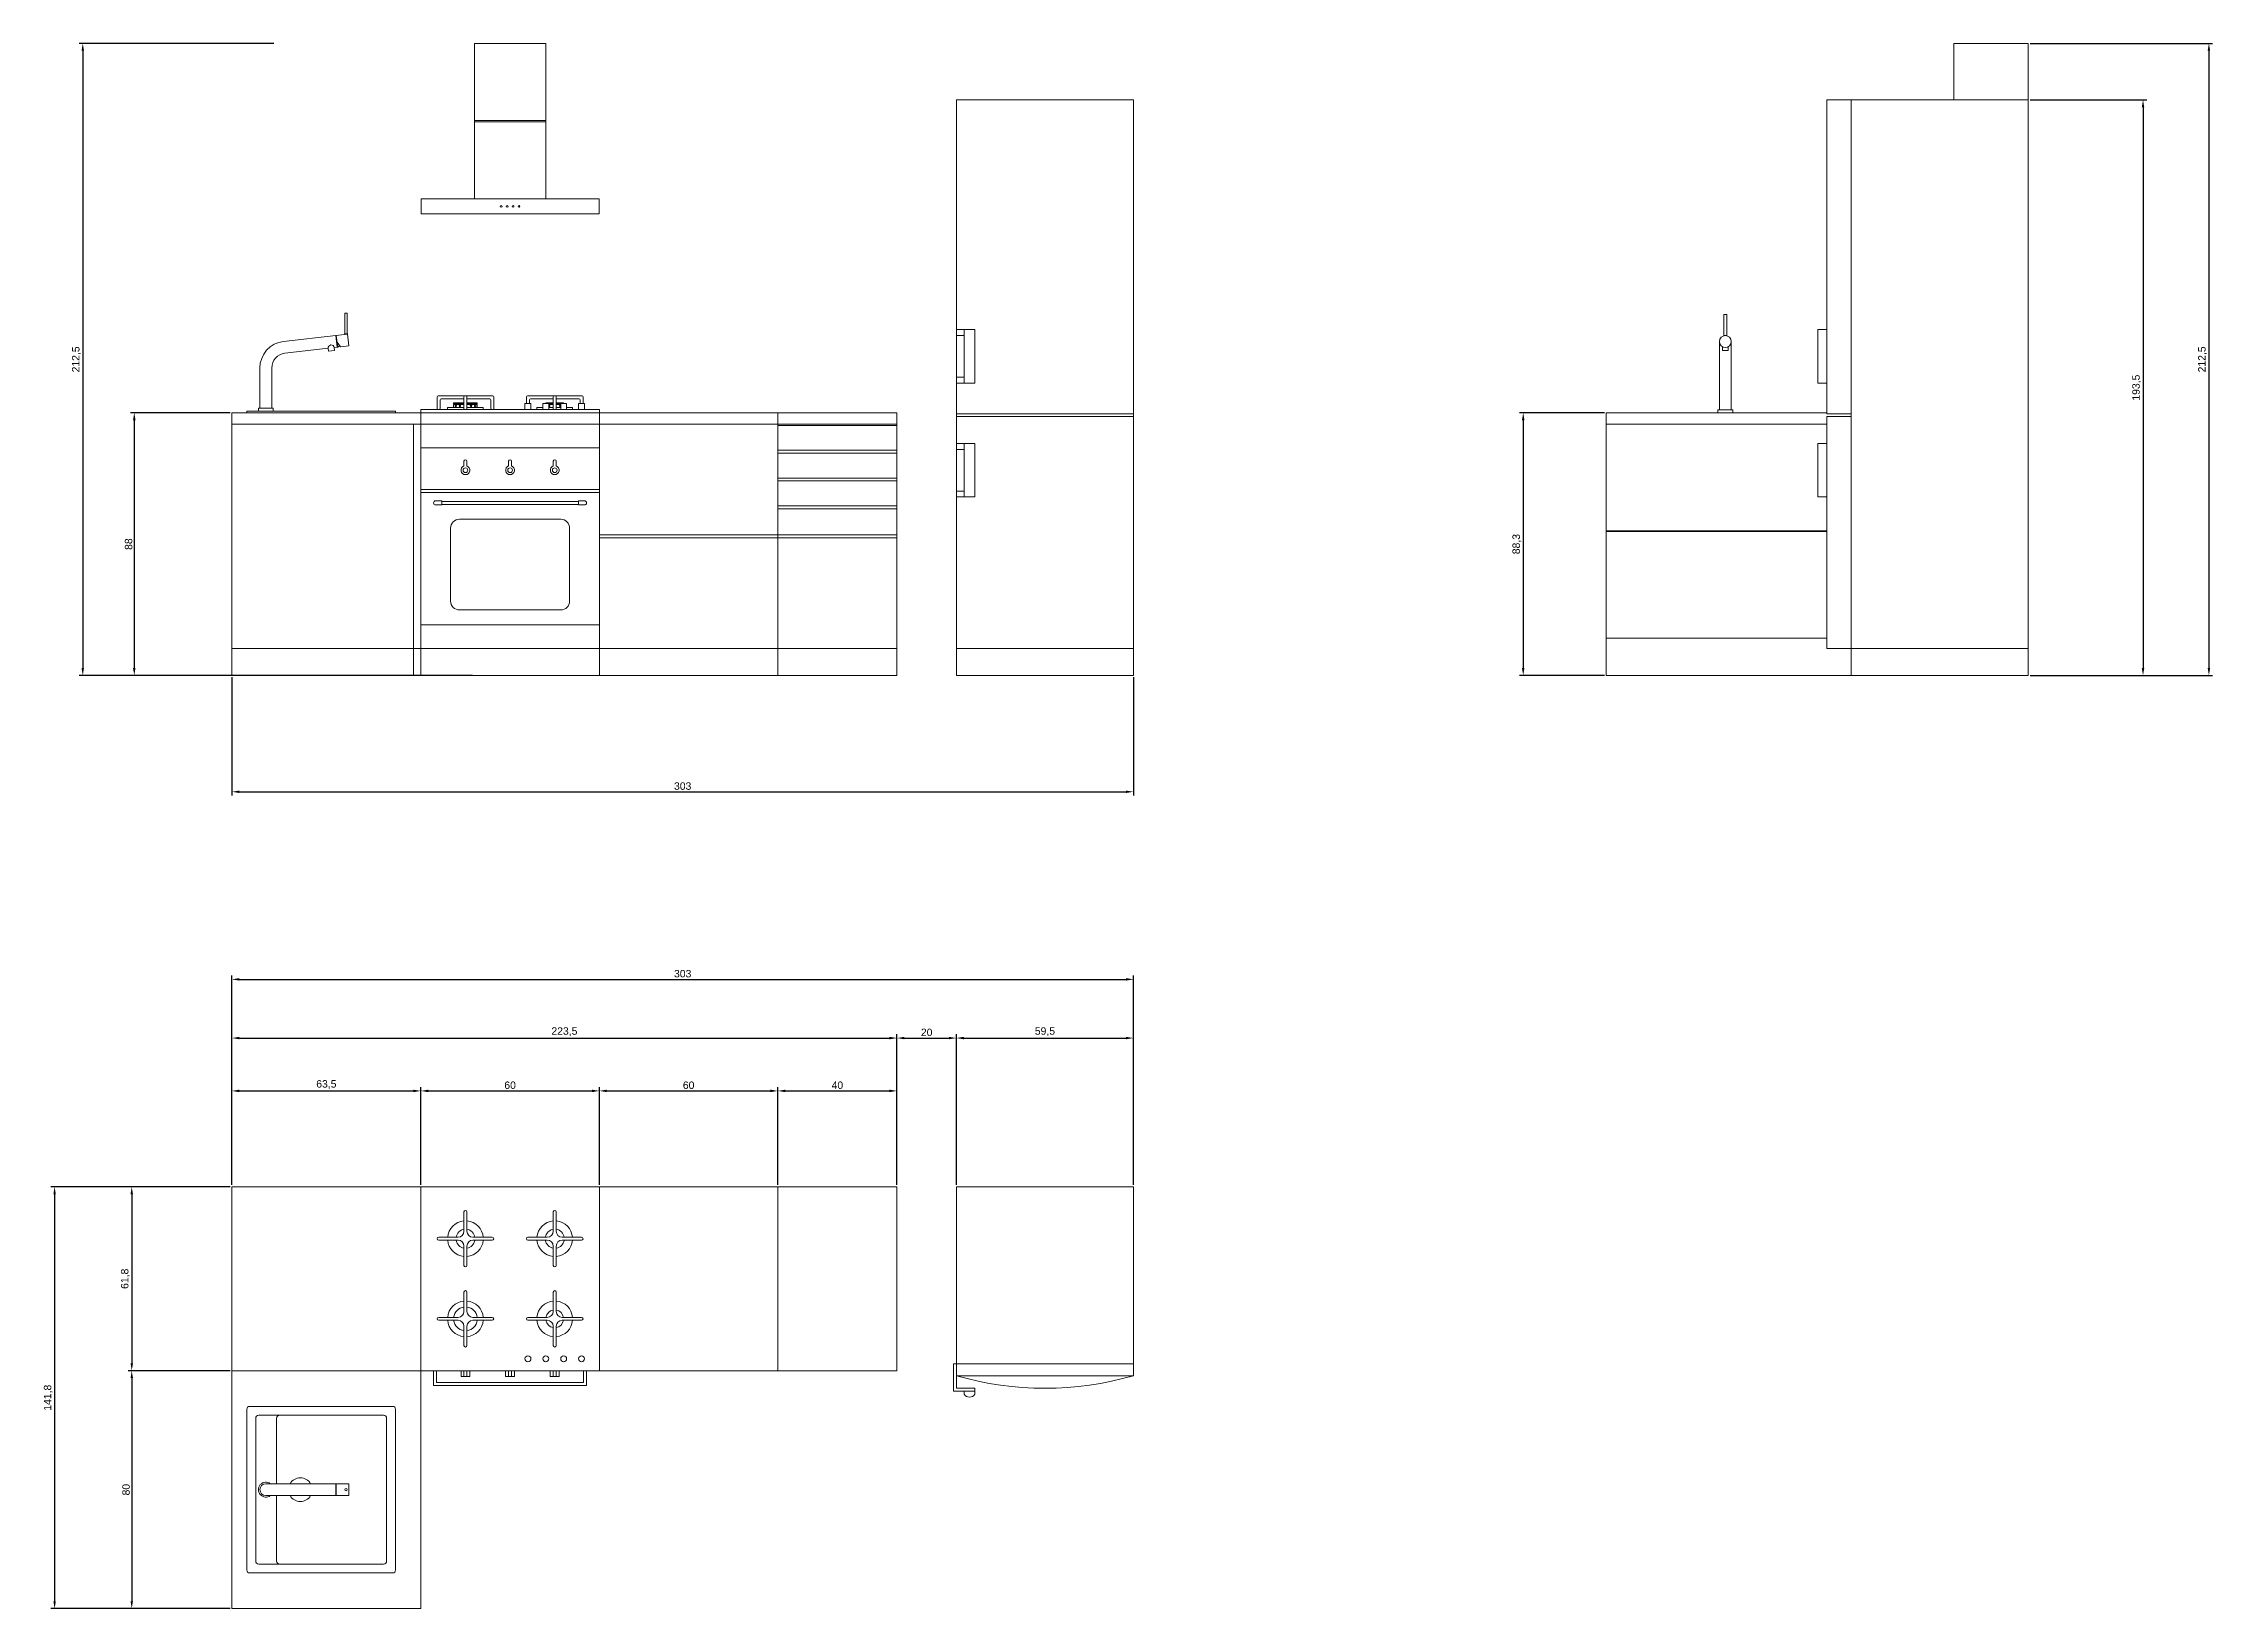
# Model space of a CAD drawing. Header units: millimetres. Extents: x 8372 to 10064, y 3867 to 4393.
# Drawn here: x 9335 to 10064, y 3867 to 4393 of the extents above; entities that cross this region are included whole.
import ezdxf

# ---------------------------------------------------------------- set-up
doc = ezdxf.new("R2010")
doc.units = ezdxf.units.MM
doc.layers.add('L_PIANTA PROSP', color=7, linetype='Continuous', lineweight=20)
doc.layers.add('L_QUOTE', color=7, linetype='Continuous', lineweight=0)
doc.styles.get("Standard").update_dxf_attribs({"font": 'arial.ttf'})
doc.dimstyles.new('ISO-25', dxfattribs={"dimtxt": 2.5, "dimasz": 2.5, "dimexe": 1.25, "dimexo": 0.625, "dimtad": 1, "dimtxsty": 'Standard', "dimcen": 2.5, "dimadec": 0, "dimazin": 0, "dimtfac": 1, "dimtmove": 0, "dimatfit": 3, "dimfxl": 1, "dimarcsym": 0})

msp = doc.modelspace()

# ---------------------------------------------------------------- blocks, each defined once
blk = doc.blocks.new('*D16')
at = {"layer": 'Defpoints', "color": 0, "transparency": 16777216}
for p in [(9397.88, 4180.51), (9700.88, 4180.51), (9700.88, 4141.4)]:
    blk.add_point(p, dxfattribs=at)
at = {"layer": 'L_QUOTE', "color": 0, "lineweight": -2, "transparency": 16777216}
for p, q in [((9397.88, 4179.89), (9397.88, 4140.15)), ((9700.88, 4179.89), (9700.88, 4140.15)), ((9400.38, 4141.4), (9698.38, 4141.4))]:
    blk.add_line(p, q, dxfattribs=at)
at = {"layer": 'L_QUOTE', "color": 0, "transparency": 16777216}
for points in [[(9400.38, 4141.81), (9400.38, 4140.98), (9397.88, 4141.4)], [(9698.38, 4141.81), (9698.38, 4140.98), (9700.88, 4141.4)]]:
    blk.add_solid(points, dxfattribs=at)
at = {"layer": 'L_QUOTE', "color": 0, "transparency": 16777216, "insert": (9549.38, 4143.3), "char_height": 2.5, "attachment_point": 5}
blk.add_mtext('303', dxfattribs=at)
blk = doc.blocks.new('*D17')
at = {"layer": 'Defpoints', "color": 0, "transparency": 16777216}
for p in [(9412.64, 4393.01), (9347.77, 4180.51), (9479.38, 4180.51)]:
    blk.add_point(p, dxfattribs=at)
at = {"layer": 'L_QUOTE', "color": 0, "lineweight": -2, "transparency": 16777216}
for p, q in [((9412.01, 4393.01), (9346.52, 4393.01)), ((9347.77, 4390.51), (9347.77, 4183.01)), ((9478.75, 4180.51), (9346.52, 4180.51))]:
    blk.add_line(p, q, dxfattribs=at)
at = {"layer": 'L_QUOTE', "color": 0, "transparency": 16777216}
for points in [[(9347.35, 4390.51), (9348.18, 4390.51), (9347.77, 4393.01)], [(9347.35, 4183.01), (9348.18, 4183.01), (9347.77, 4180.51)]]:
    blk.add_solid(points, dxfattribs=at)
at = {"layer": 'L_QUOTE', "color": 0, "transparency": 16777216, "insert": (9345.64, 4286.76), "char_height": 2.5, "attachment_point": 5, "rotation": 90}
blk.add_mtext('212,5', dxfattribs=at)
blk = doc.blocks.new('*D18')
at = {"layer": 'Defpoints', "color": 0, "transparency": 16777216}
for p in [(9397.88, 4268.81), (9365.07, 4180.51), (9397.88, 4180.51)]:
    blk.add_point(p, dxfattribs=at)
at = {"layer": 'L_QUOTE', "color": 0, "lineweight": -2, "transparency": 16777216}
for p, q in [((9397.25, 4268.81), (9363.82, 4268.81)), ((9365.07, 4266.31), (9365.07, 4183.01)), ((9397.25, 4180.51), (9363.82, 4180.51))]:
    blk.add_line(p, q, dxfattribs=at)
at = {"layer": 'L_QUOTE', "color": 0, "transparency": 16777216}
for points in [[(9364.65, 4266.31), (9365.49, 4266.31), (9365.07, 4268.81)], [(9364.65, 4183.01), (9365.49, 4183.01), (9365.07, 4180.51)]]:
    blk.add_solid(points, dxfattribs=at)
at = {"layer": 'L_QUOTE', "color": 0, "transparency": 16777216, "insert": (9363.17, 4224.66), "char_height": 2.5, "attachment_point": 5, "rotation": 90}
blk.add_mtext('88', dxfattribs=at)
blk = doc.blocks.new('*D19')
at = {"layer": 'Defpoints', "color": 0, "transparency": 16777216}
for p in [(9700.88, 4078.33), (9397.88, 4008.57), (9700.88, 4008.57)]:
    blk.add_point(p, dxfattribs=at)
at = {"layer": 'L_QUOTE', "color": 0, "lineweight": -2, "transparency": 16777216}
for p, q in [((9397.88, 4009.2), (9397.88, 4079.58)), ((9400.38, 4078.33), (9698.38, 4078.33)), ((9700.88, 4009.2), (9700.88, 4079.58))]:
    blk.add_line(p, q, dxfattribs=at)
at = {"layer": 'L_QUOTE', "color": 0, "transparency": 16777216}
for points in [[(9400.38, 4078.75), (9400.38, 4077.91), (9397.88, 4078.33)], [(9698.38, 4078.75), (9698.38, 4077.91), (9700.88, 4078.33)]]:
    blk.add_solid(points, dxfattribs=at)
at = {"layer": 'L_QUOTE', "color": 0, "transparency": 16777216, "insert": (9549.38, 4080.23), "char_height": 2.5, "attachment_point": 5}
blk.add_mtext('303', dxfattribs=at)
blk = doc.blocks.new('*D20')
at = {"layer": 'Defpoints', "color": 0, "transparency": 16777216}
for p in [(9621.38, 4058.6), (9397.88, 4008.57), (9621.38, 4008.57)]:
    blk.add_point(p, dxfattribs=at)
at = {"layer": 'L_QUOTE', "color": 0, "lineweight": -2, "transparency": 16777216}
for p, q in [((9397.88, 4009.2), (9397.88, 4059.85)), ((9400.38, 4058.6), (9618.88, 4058.6)), ((9621.38, 4009.2), (9621.38, 4059.85))]:
    blk.add_line(p, q, dxfattribs=at)
at = {"layer": 'L_QUOTE', "color": 0, "transparency": 16777216}
for points in [[(9400.38, 4059.01), (9400.38, 4058.18), (9397.88, 4058.6)], [(9618.88, 4059.01), (9618.88, 4058.18), (9621.38, 4058.6)]]:
    blk.add_solid(points, dxfattribs=at)
at = {"layer": 'L_QUOTE', "color": 0, "transparency": 16777216, "insert": (9509.63, 4060.73), "char_height": 2.5, "attachment_point": 5}
blk.add_mtext('223,5', dxfattribs=at)
blk = doc.blocks.new('*D21')
at = {"layer": 'Defpoints', "color": 0, "transparency": 16777216}
for p in [(9641.38, 4058.6), (9621.38, 4008.57), (9641.38, 4008.57)]:
    blk.add_point(p, dxfattribs=at)
at = {"layer": 'L_QUOTE', "color": 0, "lineweight": -2, "transparency": 16777216}
for p, q in [((9621.38, 4009.2), (9621.38, 4059.85)), ((9623.88, 4058.6), (9638.88, 4058.6)), ((9641.38, 4009.2), (9641.38, 4059.85))]:
    blk.add_line(p, q, dxfattribs=at)
at = {"layer": 'L_QUOTE', "color": 0, "transparency": 16777216}
for points in [[(9623.88, 4059.01), (9623.88, 4058.18), (9621.38, 4058.6)], [(9638.88, 4059.01), (9638.88, 4058.18), (9641.38, 4058.6)]]:
    blk.add_solid(points, dxfattribs=at)
at = {"layer": 'L_QUOTE', "color": 0, "transparency": 16777216, "insert": (9631.38, 4060.5), "char_height": 2.5, "attachment_point": 5}
blk.add_mtext('20', dxfattribs=at)
blk = doc.blocks.new('*D22')
at = {"layer": 'Defpoints', "color": 0, "transparency": 16777216}
for p in [(9700.88, 4058.6), (9641.38, 4008.57), (9700.88, 4008.57)]:
    blk.add_point(p, dxfattribs=at)
at = {"layer": 'L_QUOTE', "color": 0, "lineweight": -2, "transparency": 16777216}
for p, q in [((9641.38, 4009.2), (9641.38, 4059.85)), ((9643.88, 4058.6), (9698.38, 4058.6)), ((9700.88, 4009.2), (9700.88, 4059.85))]:
    blk.add_line(p, q, dxfattribs=at)
at = {"layer": 'L_QUOTE', "color": 0, "transparency": 16777216}
for points in [[(9643.88, 4059.01), (9643.88, 4058.18), (9641.38, 4058.6)], [(9698.38, 4059.01), (9698.38, 4058.18), (9700.88, 4058.6)]]:
    blk.add_solid(points, dxfattribs=at)
at = {"layer": 'L_QUOTE', "color": 0, "transparency": 16777216, "insert": (9671.13, 4060.73), "char_height": 2.5, "attachment_point": 5}
blk.add_mtext('59,5', dxfattribs=at)
blk = doc.blocks.new('*D23')
at = {"layer": 'Defpoints', "color": 0, "transparency": 16777216}
for p in [(9461.38, 4040.83), (9397.88, 4008.57), (9461.38, 4008.57)]:
    blk.add_point(p, dxfattribs=at)
at = {"layer": 'L_QUOTE', "color": 0, "lineweight": -2, "transparency": 16777216}
for p, q in [((9397.88, 4009.2), (9397.88, 4042.08)), ((9400.38, 4040.83), (9458.88, 4040.83)), ((9461.38, 4009.2), (9461.38, 4042.08))]:
    blk.add_line(p, q, dxfattribs=at)
at = {"layer": 'L_QUOTE', "color": 0, "transparency": 16777216}
for points in [[(9400.38, 4041.25), (9400.38, 4040.41), (9397.88, 4040.83)], [(9458.88, 4041.25), (9458.88, 4040.41), (9461.38, 4040.83)]]:
    blk.add_solid(points, dxfattribs=at)
at = {"layer": 'L_QUOTE', "color": 0, "transparency": 16777216, "insert": (9429.63, 4042.96), "char_height": 2.5, "attachment_point": 5}
blk.add_mtext('63,5', dxfattribs=at)
blk = doc.blocks.new('*D24')
at = {"layer": 'Defpoints', "color": 0, "transparency": 16777216}
for p in [(9521.38, 4040.83), (9461.38, 4008.57), (9521.38, 4008.57)]:
    blk.add_point(p, dxfattribs=at)
at = {"layer": 'L_QUOTE', "color": 0, "lineweight": -2, "transparency": 16777216}
for p, q in [((9461.38, 4009.2), (9461.38, 4042.08)), ((9463.88, 4040.83), (9518.88, 4040.83)), ((9521.38, 4009.2), (9521.38, 4042.08))]:
    blk.add_line(p, q, dxfattribs=at)
at = {"layer": 'L_QUOTE', "color": 0, "transparency": 16777216}
for points in [[(9463.88, 4041.25), (9463.88, 4040.41), (9461.38, 4040.83)], [(9518.88, 4041.25), (9518.88, 4040.41), (9521.38, 4040.83)]]:
    blk.add_solid(points, dxfattribs=at)
at = {"layer": 'L_QUOTE', "color": 0, "transparency": 16777216, "insert": (9491.38, 4042.73), "char_height": 2.5, "attachment_point": 5}
blk.add_mtext('60', dxfattribs=at)
blk = doc.blocks.new('*D25')
at = {"layer": 'Defpoints', "color": 0, "transparency": 16777216}
for p in [(9581.38, 4040.83), (9521.38, 4008.57), (9581.38, 4008.57)]:
    blk.add_point(p, dxfattribs=at)
at = {"layer": 'L_QUOTE', "color": 0, "lineweight": -2, "transparency": 16777216}
for p, q in [((9521.38, 4009.2), (9521.38, 4042.08)), ((9523.88, 4040.83), (9578.88, 4040.83)), ((9581.38, 4009.2), (9581.38, 4042.08))]:
    blk.add_line(p, q, dxfattribs=at)
at = {"layer": 'L_QUOTE', "color": 0, "transparency": 16777216}
for points in [[(9523.88, 4041.25), (9523.88, 4040.41), (9521.38, 4040.83)], [(9578.88, 4041.25), (9578.88, 4040.41), (9581.38, 4040.83)]]:
    blk.add_solid(points, dxfattribs=at)
at = {"layer": 'L_QUOTE', "color": 0, "transparency": 16777216, "insert": (9551.38, 4042.73), "char_height": 2.5, "attachment_point": 5}
blk.add_mtext('60', dxfattribs=at)
blk = doc.blocks.new('*D26')
at = {"layer": 'Defpoints', "color": 0, "transparency": 16777216}
for p in [(9621.38, 4040.83), (9581.38, 4008.57), (9621.38, 4008.57)]:
    blk.add_point(p, dxfattribs=at)
at = {"layer": 'L_QUOTE', "color": 0, "lineweight": -2, "transparency": 16777216}
for p, q in [((9581.38, 4009.2), (9581.38, 4042.08)), ((9583.88, 4040.83), (9618.88, 4040.83)), ((9621.38, 4009.2), (9621.38, 4042.08))]:
    blk.add_line(p, q, dxfattribs=at)
at = {"layer": 'L_QUOTE', "color": 0, "transparency": 16777216}
for points in [[(9583.88, 4041.25), (9583.88, 4040.41), (9581.38, 4040.83)], [(9618.88, 4041.25), (9618.88, 4040.41), (9621.38, 4040.83)]]:
    blk.add_solid(points, dxfattribs=at)
at = {"layer": 'L_QUOTE', "color": 0, "transparency": 16777216, "insert": (9601.38, 4042.73), "char_height": 2.5, "attachment_point": 5}
blk.add_mtext('40', dxfattribs=at)
blk = doc.blocks.new('*D27')
at = {"layer": 'Defpoints', "color": 0, "transparency": 16777216}
for p in [(9397.88, 4008.57), (9338.29, 3866.77), (9397.88, 3866.77)]:
    blk.add_point(p, dxfattribs=at)
at = {"layer": 'L_QUOTE', "color": 0, "lineweight": -2, "transparency": 16777216}
for p, q in [((9397.25, 4008.57), (9337.04, 4008.57)), ((9338.29, 4006.07), (9338.29, 3869.27)), ((9397.25, 3866.77), (9337.04, 3866.77))]:
    blk.add_line(p, q, dxfattribs=at)
at = {"layer": 'L_QUOTE', "color": 0, "transparency": 16777216}
for points in [[(9337.88, 4006.07), (9338.71, 4006.07), (9338.29, 4008.57)], [(9337.88, 3869.27), (9338.71, 3869.27), (9338.29, 3866.77)]]:
    blk.add_solid(points, dxfattribs=at)
at = {"layer": 'L_QUOTE', "color": 0, "transparency": 16777216, "insert": (9336.16, 3937.67), "char_height": 2.5, "attachment_point": 5, "rotation": 90}
blk.add_mtext('141,8', dxfattribs=at)
blk = doc.blocks.new('*D28')
at = {"layer": 'Defpoints', "color": 0, "transparency": 16777216}
for p in [(9397.88, 4008.57), (9364.22, 3946.77), (9397.88, 3946.77)]:
    blk.add_point(p, dxfattribs=at)
at = {"layer": 'L_QUOTE', "color": 0, "lineweight": -2, "transparency": 16777216}
for p, q in [((9397.25, 4008.57), (9362.97, 4008.57)), ((9364.22, 4006.07), (9364.22, 3949.27)), ((9397.25, 3946.77), (9362.97, 3946.77))]:
    blk.add_line(p, q, dxfattribs=at)
at = {"layer": 'L_QUOTE', "color": 0, "transparency": 16777216}
for points in [[(9363.81, 4006.07), (9364.64, 4006.07), (9364.22, 4008.57)], [(9363.81, 3949.27), (9364.64, 3949.27), (9364.22, 3946.77)]]:
    blk.add_solid(points, dxfattribs=at)
at = {"layer": 'L_QUOTE', "color": 0, "transparency": 16777216, "insert": (9362.09, 3977.67), "char_height": 2.5, "attachment_point": 5, "rotation": 90}
blk.add_mtext('61,8', dxfattribs=at)
blk = doc.blocks.new('*D29')
at = {"layer": 'Defpoints', "color": 0, "transparency": 16777216}
for p in [(9397.88, 3946.77), (9364.22, 3866.77), (9397.88, 3866.77)]:
    blk.add_point(p, dxfattribs=at)
at = {"layer": 'L_QUOTE', "color": 0, "lineweight": -2, "transparency": 16777216}
for p, q in [((9397.25, 3946.77), (9362.97, 3946.77)), ((9364.22, 3944.27), (9364.22, 3869.27)), ((9397.25, 3866.77), (9362.97, 3866.77))]:
    blk.add_line(p, q, dxfattribs=at)
at = {"layer": 'L_QUOTE', "color": 0, "transparency": 16777216}
for points in [[(9363.81, 3944.27), (9364.64, 3944.27), (9364.22, 3946.77)], [(9363.81, 3869.27), (9364.64, 3869.27), (9364.22, 3866.77)]]:
    blk.add_solid(points, dxfattribs=at)
at = {"layer": 'L_QUOTE', "color": 0, "transparency": 16777216, "insert": (9362.32, 3906.77), "char_height": 2.5, "attachment_point": 5, "rotation": 90}
blk.add_mtext('80', dxfattribs=at)
blk = doc.blocks.new('*D30')
at = {"layer": 'Defpoints', "color": 0, "transparency": 16777216}
for p in [(10001.59, 4393.01), (10001.59, 4180.51), (10062.32, 4180.51)]:
    blk.add_point(p, dxfattribs=at)
at = {"layer": 'L_QUOTE', "color": 0, "lineweight": -2, "transparency": 16777216}
for p, q in [((10002.22, 4393.01), (10063.57, 4393.01)), ((10062.32, 4390.51), (10062.32, 4183.01)), ((10002.22, 4180.51), (10063.57, 4180.51))]:
    blk.add_line(p, q, dxfattribs=at)
at = {"layer": 'L_QUOTE', "color": 0, "transparency": 16777216}
for points in [[(10061.9, 4390.51), (10062.73, 4390.51), (10062.32, 4393.01)], [(10061.9, 4183.01), (10062.73, 4183.01), (10062.32, 4180.51)]]:
    blk.add_solid(points, dxfattribs=at)
at = {"layer": 'L_QUOTE', "color": 0, "transparency": 16777216, "insert": (10060.19, 4286.76), "char_height": 2.5, "attachment_point": 5, "rotation": 90}
blk.add_mtext('212,5', dxfattribs=at)
blk = doc.blocks.new('*D31')
at = {"layer": 'Defpoints', "color": 0, "transparency": 16777216}
for p in [(10001.59, 4374.01), (10001.59, 4180.51), (10040.18, 4180.51)]:
    blk.add_point(p, dxfattribs=at)
at = {"layer": 'L_QUOTE', "color": 0, "lineweight": -2, "transparency": 16777216}
for p, q in [((10002.22, 4374.01), (10041.43, 4374.01)), ((10040.18, 4371.51), (10040.18, 4183.01)), ((10002.22, 4180.51), (10041.43, 4180.51))]:
    blk.add_line(p, q, dxfattribs=at)
at = {"layer": 'L_QUOTE', "color": 0, "transparency": 16777216}
for points in [[(10039.76, 4371.51), (10040.59, 4371.51), (10040.18, 4374.01)], [(10039.76, 4183.01), (10040.59, 4183.01), (10040.18, 4180.51)]]:
    blk.add_solid(points, dxfattribs=at)
at = {"layer": 'L_QUOTE', "color": 0, "transparency": 16777216, "insert": (10038.05, 4277.26), "char_height": 2.5, "attachment_point": 5, "rotation": 90}
blk.add_mtext('193,5', dxfattribs=at)
blk = doc.blocks.new('*D32')
at = {"layer": 'Defpoints', "color": 0, "transparency": 16777216}
for p in [(9859.79, 4268.81), (9831.87, 4180.51), (9859.79, 4180.51)]:
    blk.add_point(p, dxfattribs=at)
at = {"layer": 'L_QUOTE', "color": 0, "lineweight": -2, "transparency": 16777216}
for p, q in [((9859.17, 4268.81), (9830.62, 4268.81)), ((9831.87, 4266.31), (9831.87, 4183.01)), ((9859.17, 4180.51), (9830.62, 4180.51))]:
    blk.add_line(p, q, dxfattribs=at)
at = {"layer": 'L_QUOTE', "color": 0, "transparency": 16777216}
for points in [[(9831.45, 4266.31), (9832.29, 4266.31), (9831.87, 4268.81)], [(9831.45, 4183.01), (9832.29, 4183.01), (9831.87, 4180.51)]]:
    blk.add_solid(points, dxfattribs=at)
at = {"layer": 'L_QUOTE', "color": 0, "transparency": 16777216, "insert": (9829.74, 4224.66), "char_height": 2.5, "attachment_point": 5, "rotation": 90}
blk.add_mtext('88,3', dxfattribs=at)

# ---------------------------------------------------------------- dimensions: what is measured, and where the dimension line sits
at = {"layer": 'L_QUOTE'}
for base, p1, p2, picture, middle in [((9347.768, 4180.512), (9412.636, 4393.012), (9479.38, 4180.512), '*D17', (9345.64, 4286.762)), ((10062.315, 4180.512), (10001.593, 4393.012), (10001.593, 4180.512), '*D30', (10060.188, 4286.762)), ((10040.176, 4180.512), (10001.593, 4374.012), (10001.593, 4180.512), '*D31', (10038.048, 4277.262)), ((9831.868, 4180.512), (9859.793, 4268.812), (9859.793, 4180.512), '*D32', (9829.741, 4224.662)), ((9338.292, 3866.77), (9397.88, 4008.57), (9397.88, 3866.77), '*D27', (9336.165, 3937.67)), ((9364.222, 3946.77), (9397.88, 4008.57), (9397.88, 3946.77), '*D28', (9362.094, 3977.67)), ((9364.222, 3866.77), (9397.88, 3946.77), (9397.88, 3866.77), '*D29', (9362.32, 3906.77))]:
    dim = msp.add_linear_dim(base=base, p1=p1, p2=p2, angle=90, dimstyle='ISO-25', dxfattribs=at)
    dim.commit()
    dim.dimension.update_dxf_attribs({"geometry": picture, "text_midpoint": middle})
dim = msp.add_linear_dim(base=(9365.071, 4180.512), p1=(9397.88, 4268.812), p2=(9397.88, 4180.512), angle=90, text='88', dimstyle='ISO-25', dxfattribs=at)
dim.commit()
dim.dimension.update_dxf_attribs({"geometry": '*D18', "text_midpoint": (9363.17, 4224.662)})
for base, p1, p2, picture, middle in [((9700.88, 4141.398), (9397.88, 4180.512), (9700.88, 4180.512), '*D16', (9549.38, 4143.3)), ((9700.88, 4078.33), (9397.88, 4008.57), (9700.88, 4008.57), '*D19', (9549.38, 4080.232)), ((9621.38, 4058.598), (9397.88, 4008.57), (9621.38, 4008.57), '*D20', (9509.63, 4060.725)), ((9641.38, 4058.598), (9621.38, 4008.57), (9641.38, 4008.57), '*D21', (9631.38, 4060.499)), ((9700.88, 4058.598), (9641.38, 4008.57), (9700.88, 4008.57), '*D22', (9671.13, 4060.725)), ((9461.38, 4040.829), (9397.88, 4008.57), (9461.38, 4008.57), '*D23', (9429.63, 4042.957)), ((9521.38, 4040.829), (9461.38, 4008.57), (9521.38, 4008.57), '*D24', (9491.38, 4042.731)), ((9581.38, 4040.829), (9521.38, 4008.57), (9581.38, 4008.57), '*D25', (9551.38, 4042.731)), ((9621.38, 4040.829), (9581.38, 4008.57), (9621.38, 4008.57), '*D26', (9601.38, 4042.731))]:
    dim = msp.add_linear_dim(base=base, p1=p1, p2=p2, dimstyle='ISO-25', dxfattribs=at)
    dim.commit()
    dim.dimension.update_dxf_attribs({"geometry": picture, "text_midpoint": middle})

# ---------------------------------------------------------------- linework, layer by layer
at = {"layer": 'L_PIANTA PROSP'}
for p, q in [((9479.38, 4393.012), (9503.38, 4393.012)), ((9479.38, 4393.012), (9503.38, 4393.012)), ((9479.38, 4340.712), (9479.38, 4393.012)), ((9479.38, 4393.012), (9503.38, 4393.012)), ((9503.38, 4393.012), (9503.38, 4340.712)), ((10001.593, 4185.012), (10001.593, 4393.012)), ((9503.38, 4367.112), (9479.38, 4367.112)), ((9479.38, 4367.112), (9479.38, 4366.612)), ((9503.38, 4366.862), (9503.38, 4367.112)), ((9479.38, 4366.612), (9503.38, 4366.612)), ((9461.48, 4335.712), (9461.48, 4340.712)), ((9461.48, 4335.712), (9461.48, 4340.712)), ((9461.48, 4340.712), (9521.28, 4340.712)), ((9461.48, 4335.712), (9461.48, 4340.712)), ((9491.38, 4340.712), (9479.38, 4340.712)), ((9521.28, 4335.712), (9521.28, 4340.712)), ((9521.28, 4335.712), (9521.28, 4340.712)), ((9521.28, 4335.712), (9521.28, 4340.712)), ((9491.38, 4335.712), (9461.48, 4335.712)), ((9491.38, 4335.712), (9521.28, 4335.712)), ((9435.837, 4295.369), (9435.837, 4302.312)), ((9435.837, 4302.312), (9436.637, 4302.312)), ((9436.637, 4302.312), (9436.637, 4295.461)), ((9899.293, 4294.773), (9899.293, 4301.812)), ((9899.293, 4301.812), (9900.293, 4301.812)), ((9900.293, 4301.812), (9900.293, 4294.773)), ((9432.78, 4294.817), (9415.254, 4292.806)), ((9432.78, 4294.817), (9436.754, 4295.273)), ((9432.78, 4294.817), (9432.978, 4294.84)), ((9432.78, 4294.817), (9433.236, 4290.843)), ((9432.978, 4294.84), (9433.434, 4290.866)), ((9436.731, 4295.472), (9435.737, 4295.358)), ((9435.737, 4295.358), (9435.837, 4295.369)), ((9435.737, 4295.358), (9435.76, 4295.159)), ((9436.754, 4295.273), (9436.731, 4295.472)), ((9436.754, 4295.273), (9437.21, 4291.299)), ((9899.793, 4294.773), (9899.293, 4294.773)), ((9899.293, 4294.773), (9899.308, 4294.713)), ((9900.293, 4294.773), (9899.793, 4294.773)), ((9900.293, 4294.773), (9900.278, 4294.713)), ((9430.255, 4290.501), (9415.71, 4288.832)), ((9430.369, 4289.508), (9430.255, 4290.501)), ((9432.356, 4289.736), (9430.369, 4289.508)), ((9433.236, 4290.843), (9432.242, 4290.729)), ((9433.236, 4290.843), (9432.242, 4290.729)), ((9432.242, 4290.729), (9432.356, 4289.736)), ((9433.434, 4290.866), (9433.236, 4290.843)), ((9434.428, 4290.98), (9433.238, 4292.579)), ((9433.434, 4290.866), (9434.128, 4291.382)), ((9437.21, 4291.299), (9434.428, 4290.98)), ((9897.793, 4289.249), (9897.793, 4292.773)), ((9897.793, 4269.812), (9897.793, 4289.249)), ((9898.793, 4290.984), (9898.793, 4291.041)), ((9898.793, 4289.716), (9898.793, 4290.984)), ((9899.793, 4289.716), (9898.793, 4289.716)), ((9899.793, 4289.716), (9900.793, 4289.716)), ((9900.793, 4290.984), (9900.793, 4291.041)), ((9900.793, 4289.716), (9900.793, 4290.984)), ((9901.793, 4289.249), (9901.793, 4292.773)), ((9901.793, 4269.812), (9901.793, 4289.249)), ((9407.28, 4270.312), (9407.28, 4283.865)), ((9411.28, 4270.312), (9411.28, 4283.865)), ((9466.88, 4274.212), (9466.88, 4269.912)), ((9467.18, 4274.512), (9485.58, 4274.512)), ((9467.88, 4273.212), (9467.88, 4270.412)), ((9475.88, 4273.512), (9468.18, 4273.512)), ((9475.88, 4272.212), (9472.411, 4272.212)), ((9472.411, 4271.812), (9472.411, 4272.212)), ((9475.88, 4274.512), (9476.88, 4274.512)), ((9475.88, 4269.912), (9475.88, 4274.212)), ((9475.88, 4274.212), (9475.88, 4273.512)), ((9476.88, 4274.212), (9476.88, 4269.912)), ((9476.88, 4274.212), (9476.88, 4273.512)), ((9476.88, 4273.512), (9484.58, 4273.512)), ((9476.88, 4272.212), (9480.348, 4272.212)), ((9480.348, 4271.812), (9480.348, 4272.212)), ((9484.88, 4273.212), (9484.88, 4270.412)), ((9485.88, 4269.912), (9485.88, 4274.212)), ((9496.88, 4271.912), (9496.88, 4274.212)), ((9497.18, 4274.512), (9515.58, 4274.512)), ((9497.88, 4273.212), (9497.88, 4271.912)), ((9498.18, 4273.512), (9505.88, 4273.512)), ((9505.88, 4272.212), (9503.422, 4272.212)), ((9503.422, 4272.212), (9503.422, 4271.912)), ((9505.88, 4269.912), (9505.88, 4274.212)), ((9505.88, 4274.212), (9505.88, 4273.512)), ((9506.88, 4274.212), (9506.88, 4269.912)), ((9506.88, 4274.212), (9506.88, 4273.512)), ((9506.88, 4273.512), (9514.58, 4273.512)), ((9509.338, 4272.212), (9506.88, 4272.212)), ((9509.338, 4272.212), (9509.338, 4271.912)), ((9514.88, 4273.212), (9514.88, 4271.912)), ((9515.88, 4271.912), (9515.88, 4274.212)), ((9397.88, 4265.012), (9397.88, 4268.812)), ((9397.88, 4268.812), (9521.38, 4268.812)), ((9397.88, 4268.812), (9461.38, 4268.812)), ((9453.88, 4268.812), (9397.88, 4268.812)), ((9397.88, 4268.812), (9402.38, 4268.812)), ((9397.88, 4268.812), (9402.88, 4268.812)), ((9397.88, 4265.012), (9397.88, 4261.212)), ((9461.38, 4265.012), (9397.88, 4265.012)), ((9397.88, 4265.012), (9458.88, 4265.012)), ((9402.38, 4268.812), (9399.88, 4268.812)), ((9402.88, 4268.812), (9402.88, 4269.312)), ((9402.88, 4268.812), (9402.88, 4269.312)), ((9402.88, 4269.312), (9452.88, 4269.312)), ((9402.88, 4265.012), (9452.88, 4265.012)), ((9402.88, 4265.012), (9412.88, 4265.012)), ((9404.88, 4268.812), (9425.88, 4268.812)), ((9406.78, 4269.312), (9406.78, 4270.312)), ((9406.78, 4270.312), (9411.78, 4270.312)), ((9406.78, 4270.312), (9407.78, 4270.312)), ((9406.78, 4270.312), (9407.28, 4270.312)), ((9456.88, 4268.812), (9406.88, 4268.812)), ((9411.78, 4270.312), (9410.78, 4270.312)), ((9411.78, 4270.312), (9411.28, 4270.312)), ((9411.78, 4270.312), (9411.78, 4269.312)), ((9452.88, 4265.012), (9449.88, 4265.012)), ((9452.88, 4268.812), (9452.88, 4269.312)), ((9458.88, 4265.012), (9453.88, 4265.012)), ((9458.88, 4265.012), (9456.88, 4265.012)), ((9458.88, 4265.012), (9458.88, 4185.012)), ((9461.38, 4268.812), (9461.38, 4269.912)), ((9461.38, 4269.912), (9521.38, 4269.912)), ((9461.38, 4268.812), (9461.38, 4265.012)), ((9461.38, 4185.012), (9461.38, 4265.012)), ((9461.38, 4265.012), (9521.38, 4265.012)), ((9461.38, 4265.012), (9461.38, 4264.712)), ((9465.88, 4265.012), (9464.88, 4265.012)), ((9467.88, 4265.012), (9466.88, 4265.012)), ((9467.88, 4265.012), (9467.88, 4265.012)), ((9470.38, 4270.612), (9475.88, 4270.612)), ((9470.38, 4270.612), (9470.38, 4269.912)), ((9473.13, 4270.612), (9471.755, 4270.612)), ((9472.411, 4271.812), (9475.88, 4271.812)), ((9475.88, 4271.612), (9472.411, 4271.612)), ((9472.411, 4271.612), (9472.711, 4271.612)), ((9472.411, 4271.612), (9472.411, 4270.612)), ((9472.711, 4271.612), (9472.711, 4271.812)), ((9473.13, 4270.612), (9474.505, 4270.612)), ((9476.38, 4265.012), (9475.88, 4265.012)), ((9476.88, 4271.812), (9480.348, 4271.812)), ((9480.348, 4271.612), (9476.88, 4271.612)), ((9476.88, 4270.612), (9482.38, 4270.612)), ((9476.88, 4270.612), (9478.255, 4270.612)), ((9480.048, 4271.612), (9480.048, 4271.812)), ((9480.348, 4271.612), (9480.048, 4271.612)), ((9480.348, 4271.612), (9480.348, 4270.612)), ((9482.38, 4270.612), (9482.38, 4269.912)), ((9484.88, 4265.012), (9485.88, 4265.012)), ((9486.88, 4265.012), (9487.88, 4265.012)), ((9498.38, 4271.912), (9496.38, 4271.912)), ((9496.38, 4271.912), (9496.38, 4269.912)), ((9498.38, 4269.912), (9498.38, 4271.912)), ((9502.38, 4269.912), (9498.38, 4269.912)), ((9500.38, 4270.612), (9502.38, 4270.612)), ((9500.38, 4270.612), (9500.38, 4269.912)), ((9502.38, 4270.612), (9501.755, 4270.612)), ((9504.38, 4271.912), (9502.38, 4271.912)), ((9502.38, 4271.912), (9502.38, 4269.912)), ((9504.38, 4269.912), (9504.38, 4271.912)), ((9504.38, 4271.812), (9505.88, 4271.812)), ((9505.88, 4271.612), (9504.38, 4271.612)), ((9504.38, 4270.612), (9505.88, 4270.612)), ((9504.38, 4270.612), (9504.505, 4270.612)), ((9506.38, 4269.912), (9504.38, 4269.912)), ((9506.88, 4271.812), (9508.38, 4271.812)), ((9508.38, 4271.612), (9506.88, 4271.612)), ((9506.88, 4270.612), (9508.38, 4270.612)), ((9506.88, 4270.612), (9508.255, 4270.612)), ((9508.38, 4269.912), (9508.38, 4271.912)), ((9508.38, 4271.912), (9510.38, 4271.912)), ((9510.38, 4271.912), (9510.38, 4269.912)), ((9510.38, 4270.612), (9512.38, 4270.612)), ((9512.38, 4270.612), (9512.38, 4269.912)), ((9514.38, 4269.912), (9514.38, 4271.912)), ((9514.38, 4271.912), (9516.38, 4271.912)), ((9516.38, 4271.912), (9516.38, 4269.912)), ((9521.38, 4185.012), (9521.38, 4269.912)), ((9859.793, 4265.012), (9859.793, 4268.812)), ((9859.793, 4268.812), (9933.893, 4268.812)), ((9859.793, 4268.812), (9899.793, 4268.812)), ((9933.893, 4265.012), (9859.793, 4265.012)), ((9859.793, 4265.012), (9859.793, 4229.012)), ((9897.293, 4268.812), (9897.293, 4269.812)), ((9897.293, 4269.812), (9902.293, 4269.812)), ((9897.293, 4269.812), (9897.793, 4269.812)), ((9899.793, 4268.812), (9897.293, 4268.812)), ((9897.293, 4268.812), (9902.293, 4268.812)), ((9902.293, 4269.812), (9901.793, 4269.812)), ((9902.293, 4269.812), (9902.293, 4268.812)), ((9521.38, 4264.712), (9521.38, 4254.712)), ((9461.38, 4257.012), (9521.38, 4257.012)), ((9461.38, 4254.712), (9461.38, 4254.412)), ((9475.88, 4250.926), (9475.88, 4252.512)), ((9491.38, 4257.012), (9476.38, 4257.012)), ((9476.88, 4252.512), (9476.88, 4250.926)), ((9490.88, 4250.926), (9490.88, 4252.512)), ((9491.88, 4252.512), (9491.88, 4250.926)), ((9505.88, 4250.926), (9505.88, 4252.512)), ((9506.88, 4252.512), (9506.88, 4250.926)), ((9521.38, 4254.412), (9521.38, 4244.412)), ((9461.38, 4244.412), (9461.38, 4244.112)), ((9521.38, 4244.112), (9521.38, 4234.112)), ((9461.38, 4243.012), (9521.38, 4243.012)), ((9461.38, 4242.012), (9521.38, 4242.012)), ((9468.38, 4239.212), (9466.38, 4239.212)), ((9466.38, 4237.812), (9468.38, 4237.812)), ((9468.38, 4238.012), (9468.38, 4239.212)), ((9468.38, 4239.012), (9491.38, 4239.012)), ((9514.38, 4238.012), (9468.38, 4238.012)), ((9468.38, 4238.012), (9468.38, 4237.812)), ((9491.38, 4243.012), (9506.38, 4243.012)), ((9491.38, 4239.012), (9514.38, 4239.012)), ((9514.38, 4239.212), (9514.38, 4237.812)), ((9516.38, 4239.212), (9514.38, 4239.212)), ((9514.38, 4238.012), (9514.38, 4237.812)), ((9516.38, 4237.812), (9514.38, 4237.812)), ((9461.38, 4234.112), (9461.38, 4233.812)), ((9471.38, 4205.512), (9471.38, 4230.012)), ((9491.38, 4233.012), (9474.38, 4233.012)), ((9491.38, 4233.012), (9508.38, 4233.012)), ((9511.38, 4205.512), (9511.38, 4230.012)), ((9521.38, 4233.812), (9521.38, 4223.812)), ((9933.893, 4229.162), (9859.793, 4229.162)), ((9859.793, 4229.162), (9859.793, 4228.862)), ((9859.793, 4228.862), (9933.893, 4228.862)), ((9461.38, 4223.812), (9461.38, 4223.512)), ((9491.38, 4202.512), (9474.38, 4202.512)), ((9491.38, 4202.512), (9508.38, 4202.512)), ((9461.38, 4197.512), (9521.38, 4197.512)), ((9859.793, 4193.012), (9933.893, 4193.012)), ((9397.88, 4008.57), (9397.88, 3866.77)), ((9397.88, 4008.57), (9461.38, 4008.57)), ((9461.38, 4008.57), (9461.38, 3866.77)), ((9461.38, 4008.57), (9461.38, 4000.64)), ((9521.38, 4008.57), (9521.38, 3946.77)), ((9475.88, 4000.14), (9475.88, 3993.64)), ((9475.88, 4000.14), (9475.88, 3999.64)), ((9476.88, 3994.64), (9476.88, 4000.14)), ((9505.88, 4000.14), (9505.88, 3993.64)), ((9505.88, 4000.14), (9505.88, 3999.64)), ((9506.88, 3994.64), (9506.88, 4000.14)), ((9473.88, 3991.64), (9467.38, 3991.64)), ((9473.88, 3990.64), (9467.38, 3990.64)), ((9475.88, 3988.64), (9475.88, 3982.14)), ((9476.88, 3994.64), (9476.88, 3993.64)), ((9476.88, 3987.64), (9476.88, 3988.603)), ((9476.88, 3988.603), (9476.88, 3988.603)), ((9478.88, 3991.64), (9478.88, 3991.64)), ((9478.88, 3991.64), (9479.88, 3991.64)), ((9478.88, 3990.64), (9479.88, 3990.64)), ((9480.171, 3991.64), (9479.88, 3991.64)), ((9479.88, 3990.64), (9485.38, 3990.64)), ((9479.88, 3990.64), (9479.88, 3990.64)), ((9479.88, 3990.64), (9479.88, 3990.64)), ((9482.171, 3991.64), (9480.171, 3991.64)), ((9482.171, 3991.64), (9483.582, 3991.64)), ((9483.582, 3991.64), (9484.609, 3991.64)), ((9484.096, 3991.64), (9484.096, 3991.64)), ((9484.609, 3991.64), (9485.38, 3991.64)), ((9503.88, 3991.64), (9497.38, 3991.64)), ((9503.88, 3990.64), (9497.38, 3990.64)), ((9505.88, 3988.64), (9505.88, 3982.14)), ((9506.88, 3994.64), (9506.88, 3993.64)), ((9506.88, 3987.64), (9506.88, 3988.603)), ((9506.88, 3988.603), (9506.88, 3988.603)), ((9508.88, 3991.64), (9508.88, 3991.64)), ((9508.88, 3991.64), (9509.88, 3991.64)), ((9508.88, 3990.64), (9509.88, 3990.64)), ((9510.171, 3991.64), (9509.88, 3991.64)), ((9509.88, 3990.64), (9515.38, 3990.64)), ((9509.88, 3990.64), (9509.88, 3990.64)), ((9509.88, 3990.64), (9509.88, 3990.64)), ((9512.171, 3991.64), (9510.171, 3991.64)), ((9512.171, 3991.64), (9513.582, 3991.64)), ((9513.582, 3991.64), (9514.609, 3991.64)), ((9514.096, 3991.64), (9514.096, 3991.64)), ((9514.609, 3991.64), (9515.38, 3991.64)), ((9476.88, 3982.14), (9476.88, 3987.64)), ((9476.88, 3987.64), (9476.88, 3987.64)), ((9476.88, 3987.64), (9476.88, 3987.64)), ((9506.88, 3982.14), (9506.88, 3987.64)), ((9506.88, 3987.64), (9506.88, 3987.64)), ((9506.88, 3987.64), (9506.88, 3987.64)), ((9475.88, 3973.2), (9475.88, 3966.7)), ((9475.88, 3973.2), (9475.88, 3972.7)), ((9476.88, 3967.7), (9476.88, 3973.2)), ((9476.88, 3967.7), (9476.88, 3966.7)), ((9505.88, 3973.2), (9505.88, 3966.7)), ((9505.88, 3973.2), (9505.88, 3972.7)), ((9506.88, 3967.7), (9506.88, 3973.2)), ((9506.88, 3967.7), (9506.88, 3966.7)), ((9473.88, 3964.7), (9467.38, 3964.7)), ((9473.88, 3963.7), (9467.38, 3963.7)), ((9475.88, 3961.7), (9475.88, 3955.2)), ((9476.88, 3960.7), (9476.88, 3961.663)), ((9476.88, 3961.663), (9476.88, 3961.663)), ((9476.88, 3955.2), (9476.88, 3960.7)), ((9476.88, 3960.7), (9476.88, 3960.7)), ((9476.88, 3960.7), (9476.88, 3960.7)), ((9478.88, 3964.7), (9478.88, 3964.7)), ((9478.88, 3964.7), (9479.88, 3964.7)), ((9478.88, 3963.7), (9479.88, 3963.7)), ((9480.171, 3964.7), (9479.88, 3964.7)), ((9479.88, 3963.7), (9485.38, 3963.7)), ((9479.88, 3963.7), (9479.88, 3963.7)), ((9479.88, 3963.7), (9479.88, 3963.7)), ((9482.171, 3964.7), (9480.171, 3964.7)), ((9482.171, 3964.7), (9483.582, 3964.7)), ((9483.582, 3964.7), (9484.609, 3964.7)), ((9484.096, 3964.7), (9484.096, 3964.7)), ((9484.609, 3964.7), (9485.38, 3964.7)), ((9503.88, 3964.7), (9497.38, 3964.7)), ((9503.88, 3963.7), (9497.38, 3963.7)), ((9505.88, 3961.7), (9505.88, 3955.2)), ((9506.88, 3960.7), (9506.88, 3961.663)), ((9506.88, 3961.663), (9506.88, 3961.663)), ((9506.88, 3955.2), (9506.88, 3960.7)), ((9506.88, 3960.7), (9506.88, 3960.7)), ((9506.88, 3960.7), (9506.88, 3960.7)), ((9508.88, 3964.7), (9508.88, 3964.7)), ((9508.88, 3964.7), (9509.88, 3964.7)), ((9508.88, 3963.7), (9509.88, 3963.7)), ((9510.171, 3964.7), (9509.88, 3964.7)), ((9509.88, 3963.7), (9515.38, 3963.7)), ((9509.88, 3963.7), (9509.88, 3963.7)), ((9509.88, 3963.7), (9509.88, 3963.7)), ((9512.171, 3964.7), (9510.171, 3964.7)), ((9512.171, 3964.7), (9513.582, 3964.7)), ((9513.582, 3964.7), (9514.609, 3964.7)), ((9514.096, 3964.7), (9514.096, 3964.7)), ((9514.609, 3964.7), (9515.38, 3964.7)), ((9397.88, 3946.77), (9397.88, 3866.77)), ((9461.38, 3946.77), (9461.38, 3949.77)), ((9465.68, 3946.77), (9465.68, 3941.77)), ((9465.68, 3946.77), (9466.68, 3946.77)), ((9466.68, 3946.77), (9466.68, 3942.77)), ((9474.88, 3946.77), (9474.88, 3944.77)), ((9474.88, 3944.77), (9477.88, 3944.77)), ((9475.88, 3946.77), (9475.88, 3944.77)), ((9476.88, 3946.77), (9476.88, 3944.77)), ((9477.88, 3944.77), (9477.88, 3946.77)), ((9489.88, 3946.77), (9489.88, 3944.77)), ((9489.88, 3944.77), (9492.88, 3944.77)), ((9490.88, 3946.77), (9490.88, 3944.77)), ((9491.88, 3946.77), (9491.88, 3944.77)), ((9492.88, 3944.77), (9492.88, 3946.77)), ((9504.88, 3946.77), (9504.88, 3944.77)), ((9504.88, 3944.77), (9507.88, 3944.77)), ((9505.88, 3946.77), (9505.88, 3944.77)), ((9506.88, 3946.77), (9506.88, 3944.77)), ((9507.88, 3944.77), (9507.88, 3946.77)), ((9517.08, 3946.77), (9516.08, 3946.77)), ((9516.08, 3946.77), (9516.08, 3942.77)), ((9517.08, 3941.77), (9517.08, 3946.77)), ((9465.68, 3941.77), (9517.08, 3941.77)), ((9516.08, 3942.77), (9466.68, 3942.77)), ((9402.88, 3933.77), (9402.88, 3933.615)), ((9402.88, 3930.77), (9402.88, 3933.615)), ((9402.88, 3930.77), (9402.88, 3882.77)), ((9403.88, 3934.77), (9451.88, 3934.77)), ((9451.88, 3934.77), (9403.88, 3934.77)), ((9405.88, 3927.77), (9405.88, 3930.77)), ((9412.88, 3931.77), (9406.88, 3931.77)), ((9448.88, 3931.77), (9412.88, 3931.77)), ((9412.88, 3930.77), (9412.88, 3927.77)), ((9449.88, 3930.77), (9449.88, 3927.77)), ((9452.88, 3930.77), (9452.88, 3933.77)), ((9452.88, 3930.77), (9452.88, 3882.77)), ((9452.88, 3930.77), (9452.88, 3928.77)), ((9452.88, 3930.77), (9452.88, 3928.77)), ((9405.88, 3927.77), (9405.88, 3885.77)), ((9412.88, 3927.77), (9412.88, 3908.77)), ((9449.88, 3885.77), (9449.88, 3927.77)), ((9410.28, 3908.77), (9409.28, 3908.77)), ((9410.28, 3908.77), (9437.21, 3908.77)), ((9432.78, 3908.77), (9432.78, 3904.77)), ((9432.978, 3908.77), (9432.978, 3904.77)), ((9437.21, 3908.77), (9437.21, 3904.77)), ((9410.28, 3904.77), (9409.28, 3904.77)), ((9410.28, 3904.77), (9437.21, 3904.77)), ((9412.88, 3904.77), (9412.88, 3885.77)), ((9402.88, 3882.77), (9402.88, 3879.77)), ((9451.88, 3878.77), (9403.88, 3878.77)), ((9451.88, 3878.77), (9403.88, 3878.77)), ((9405.88, 3885.77), (9405.88, 3882.77)), ((9412.88, 3881.77), (9406.88, 3881.77)), ((9412.88, 3885.77), (9412.88, 3882.77)), ((9412.88, 3881.77), (9413.88, 3881.77)), ((9413.88, 3881.77), (9448.88, 3881.77)), ((9449.88, 3885.77), (9449.88, 3882.77)), ((9452.88, 3884.77), (9452.88, 3882.77)), ((9452.88, 3882.77), (9452.88, 3879.77)), ((9397.88, 3866.77), (9461.38, 3866.77))]:
    msp.add_line(p, q, dxfattribs=at)
for centre, radius in [((9488.38, 4338.212), 0.3), ((9490.38, 4338.212), 0.3), ((9492.38, 4338.212), 0.3), ((9494.38, 4338.212), 0.3), ((9899.793, 4292.773), 2), ((9473.13, 4271.112), 0.25), ((9474.505, 4271.112), 0.25), ((9478.255, 4271.112), 0.25), ((9479.63, 4271.112), 0.25), ((9476.38, 4249.512), 0.8), ((9491.38, 4249.512), 0.8), ((9506.38, 4249.512), 0.8), ((9497.38, 3950.77), 1), ((9503.38, 3950.77), 1), ((9509.38, 3950.77), 1), ((9515.38, 3950.77), 1), ((9436.237, 3906.77), 0.4)]:
    msp.add_circle(centre, radius, dxfattribs=at)
for centre, radius, start, end in [((9416.28, 4283.865), 9, 96.5444, 180), ((9416.28, 4283.865), 5, 96.5444, 180), ((9431.249, 4290.615), 1, 6.5444, 186.5444), ((9467.18, 4274.212), 0.3, 90, 180), ((9468.18, 4273.212), 0.3, 90, 180), ((9476.18, 4274.212), 0.3, 90, 180), ((9476.58, 4274.212), 0.3, 0, 90), ((9484.58, 4273.212), 0.3, 0, 90), ((9485.58, 4274.212), 0.3, 0, 90), ((9497.18, 4274.212), 0.3, 90, 180), ((9498.18, 4273.212), 0.3, 90, 180), ((9506.18, 4274.212), 0.3, 90, 180), ((9506.58, 4274.212), 0.3, 0, 90), ((9514.58, 4273.212), 0.3, 0, 90), ((9515.58, 4274.212), 0.3, 0, 90), ((9467.38, 4270.412), 0.5, 270, 0), ((9485.38, 4270.412), 0.5, 180, 270), ((9504.505, 4271.112), 0.25, 240, 120), ((9508.255, 4271.112), 0.25, 60, 300), ((9476.38, 4249.512), 1.5, 109.471221, 70.528779), ((9476.38, 4252.512), 0.5, 0, 180), ((9491.38, 4249.512), 1.5, 109.471221, 70.528779), ((9491.38, 4252.512), 0.5, 0, 180), ((9506.38, 4249.512), 1.5, 109.471221, 70.528779), ((9506.38, 4252.512), 0.5, 0, 180), ((9466.38, 4238.512), 0.7, 90, 270), ((9516.38, 4238.512), 0.7, 270, 90), ((9474.38, 4230.012), 3, 90, 180), ((9508.38, 4230.012), 3, 0, 90), ((9474.38, 4205.512), 3, 180, 270), ((9508.38, 4205.512), 3, 270, 0), ((9476.38, 3991.14), 6, 94.780192, 175.219808), ((9476.38, 4000.14), 0.5, 0, 180), ((9476.38, 3991.14), 6, 4.780192, 85.219808), ((9506.38, 3991.14), 6, 94.780192, 175.219808), ((9506.38, 4000.14), 0.5, 0, 180), ((9506.38, 3991.14), 6, 4.780192, 85.219808), ((9467.38, 3991.14), 0.5, 90, 270), ((9476.38, 3991.14), 6, 184.780192, 265.219808), ((9476.38, 3991.14), 3.2, 98.989299, 171.010701), ((9476.38, 3991.14), 3.2, 188.989299, 261.010701), ((9473.88, 3993.64), 2, 270, 0), ((9473.88, 3988.64), 2, 0, 90), ((9476.38, 3991.14), 3.2, 8.989299, 81.010701), ((9478.88, 3993.64), 2, 180, 270), ((9478.88, 3988.64), 2, 90, 180), ((9476.38, 3991.14), 6, 274.780192, 355.219808), ((9476.38, 3991.14), 6, 274.780192, 355.219808), ((9476.38, 3991.14), 3.2, 278.989299, 351.010701), ((9485.38, 3991.14), 0.5, 270, 90), ((9497.38, 3991.14), 0.5, 90, 270), ((9506.38, 3991.14), 6, 184.780192, 265.219808), ((9506.38, 3991.14), 3.2, 98.989299, 171.010701), ((9506.38, 3991.14), 3.2, 188.989299, 261.010701), ((9503.88, 3993.64), 2, 270, 0), ((9503.88, 3988.64), 2, 0, 90), ((9506.38, 3991.14), 3.2, 8.989299, 81.010701), ((9508.88, 3993.64), 2, 180, 270), ((9508.88, 3988.64), 2, 90, 180), ((9506.38, 3991.14), 6, 274.780192, 355.219808), ((9506.38, 3991.14), 6, 274.780192, 355.219808), ((9506.38, 3991.14), 3.2, 278.989299, 351.010701), ((9515.38, 3991.14), 0.5, 270, 90), ((9476.38, 3982.14), 0.5, 180, 0), ((9506.38, 3982.14), 0.5, 180, 0), ((9476.38, 3973.2), 0.5, 0, 180), ((9506.38, 3973.2), 0.5, 0, 180), ((9476.38, 3964.2), 6, 94.780192, 175.219808), ((9476.38, 3964.2), 6, 94.780192, 175.219808), ((9476.38, 3964.2), 4, 97.180756, 172.819244), ((9473.88, 3966.7), 2, 270, 0), ((9476.38, 3964.2), 6, 4.780192, 85.219808), ((9476.38, 3964.2), 6, 4.780192, 85.219808), ((9476.38, 3964.2), 4, 7.180756, 82.819244), ((9478.88, 3966.7), 2, 180, 270), ((9506.38, 3964.2), 6, 94.780192, 175.219808), ((9506.38, 3964.2), 6, 94.780192, 175.219808), ((9506.38, 3964.2), 3, 99.594068, 170.405932), ((9503.88, 3966.7), 2, 270, 0), ((9506.38, 3964.2), 6, 4.780192, 85.219808), ((9506.38, 3964.2), 3, 9.594068, 80.405932), ((9508.88, 3966.7), 2, 180, 270), ((9467.38, 3964.2), 0.5, 90, 270), ((9476.38, 3964.2), 6, 184.780192, 265.219808), ((9476.38, 3964.2), 6, 184.780192, 265.219808), ((9476.38, 3964.2), 4, 187.180756, 262.819244), ((9473.88, 3961.7), 2, 0, 90), ((9478.88, 3961.7), 2, 90, 180), ((9476.38, 3964.2), 6, 274.780192, 355.219808), ((9476.38, 3964.2), 6, 274.780192, 355.219808), ((9476.38, 3964.2), 4, 277.180756, 352.819244), ((9485.38, 3964.2), 0.5, 270, 90), ((9497.38, 3964.2), 0.5, 90, 270), ((9506.38, 3964.2), 6, 184.780192, 265.219808), ((9506.38, 3964.2), 3, 189.594068, 260.405932), ((9503.88, 3961.7), 2, 0, 90), ((9508.88, 3961.7), 2, 90, 180), ((9506.38, 3964.2), 6, 274.780192, 355.219808), ((9506.38, 3964.2), 3, 279.594068, 350.405932), ((9515.38, 3964.2), 0.5, 270, 90), ((9476.38, 3955.2), 0.5, 180, 0), ((9506.38, 3955.2), 0.5, 180, 0), ((9403.88, 3933.77), 1, 90, 180), ((9406.88, 3930.77), 1, 90, 180), ((9413.88, 3930.77), 1, 90, 180), ((9448.88, 3930.77), 1, 0, 90), ((9451.88, 3933.77), 1, 0, 90), ((9409.28, 3906.77), 2.5, 53.130102, 306.869898), ((9409.28, 3906.77), 2, 90, 270), ((9420.88, 3906.77), 4, 30, 150), ((9420.88, 3906.77), 4, 210, 330), ((9403.88, 3879.77), 1, 180, 270), ((9406.88, 3882.77), 1, 180, 270), ((9413.88, 3882.77), 1, 180, 270), ((9448.88, 3882.77), 1, 270, 360), ((9451.88, 3879.77), 1, 270, 0)]:
    msp.add_arc(centre, radius, start, end, dxfattribs=at)
at = {"layer": 'L_QUOTE'}
for p, q in [((10001.593, 4393.012), (9976.593, 4393.012)), ((9976.593, 4393.012), (9976.593, 4374.012)), ((9700.88, 4374.012), (9641.38, 4374.012)), ((9641.38, 4374.012), (9641.38, 4189.512)), ((9700.88, 4374.012), (9700.88, 4180.512)), ((9933.893, 4374.012), (9933.893, 4268.512)), ((10001.593, 4374.012), (9933.893, 4374.012)), ((9933.893, 4374.012), (9942.093, 4374.012)), ((9942.093, 4374.012), (9942.093, 4268.512)), ((10001.593, 4189.512), (10001.593, 4374.012)), ((9644.016, 4296.824), (9641.38, 4296.824)), ((9641.38, 4296.824), (9641.38, 4294.824)), ((9641.38, 4294.824), (9644.016, 4294.824)), ((9644.016, 4296.824), (9647.516, 4296.824)), ((9644.016, 4278.824), (9644.016, 4296.824)), ((9647.516, 4278.824), (9647.516, 4296.824)), ((9930.893, 4287.824), (9930.893, 4296.824)), ((9930.893, 4296.824), (9933.893, 4296.824)), ((9930.893, 4278.824), (9930.893, 4287.824)), ((9641.38, 4278.824), (9641.38, 4280.824)), ((9641.38, 4280.824), (9644.016, 4280.824)), ((9644.016, 4278.824), (9641.38, 4278.824)), ((9644.016, 4278.824), (9647.516, 4278.824)), ((9933.893, 4278.824), (9930.893, 4278.824)), ((9461.38, 4265.012), (9461.38, 4257.012)), ((9521.38, 4268.812), (9581.38, 4268.812)), ((9521.38, 4265.012), (9581.38, 4265.012)), ((9581.38, 4268.812), (9581.38, 4265.012)), ((9581.38, 4268.812), (9621.38, 4268.812)), ((9581.38, 4265.012), (9581.38, 4264.712)), ((9581.38, 4265.012), (9621.38, 4265.012)), ((9581.38, 4265.012), (9581.38, 4264.512)), ((9621.38, 4268.812), (9621.38, 4180.512)), ((9641.38, 4267.512), (9641.38, 4268.512)), ((9641.38, 4268.512), (9700.88, 4268.512)), ((9700.88, 4267.512), (9641.38, 4267.512)), ((9942.093, 4268.512), (9933.893, 4268.512)), ((9933.893, 4267.512), (9933.893, 4189.512)), ((9933.893, 4189.512), (9933.893, 4267.512)), ((9933.893, 4267.512), (9942.093, 4267.512)), ((9933.893, 4267.512), (9933.893, 4258.512)), ((9942.093, 4267.512), (9942.093, 4268.512)), ((9942.093, 4267.512), (9942.093, 4189.512)), ((9397.88, 4261.212), (9397.88, 4185.012)), ((9581.38, 4264.712), (9581.38, 4185.012)), ((9581.38, 4264.512), (9621.38, 4264.512)), ((9641.38, 4258.512), (9647.516, 4258.512)), ((9641.38, 4258.512), (9641.38, 4256.512)), ((9644.016, 4258.512), (9644.016, 4240.512)), ((9647.516, 4258.512), (9647.516, 4240.512)), ((9930.893, 4249.512), (9930.893, 4258.512)), ((9930.893, 4258.512), (9933.893, 4258.512)), ((9461.38, 4257.012), (9521.38, 4257.012)), ((9461.38, 4257.012), (9461.38, 4197.512)), ((9521.38, 4197.512), (9521.38, 4257.012)), ((9581.38, 4255.699), (9581.38, 4256.199)), ((9581.38, 4256.199), (9621.38, 4256.199)), ((9621.38, 4255.199), (9581.38, 4255.199)), ((9621.38, 4256.199), (9621.38, 4255.199)), ((9621.38, 4246.387), (9621.38, 4255.699)), ((9641.38, 4256.512), (9644.016, 4256.512)), ((9581.38, 4246.387), (9581.38, 4246.887)), ((9581.38, 4246.887), (9621.38, 4246.887)), ((9581.38, 4237.074), (9581.38, 4246.387)), ((9621.38, 4245.887), (9581.38, 4245.887)), ((9621.38, 4246.887), (9621.38, 4245.887)), ((9930.893, 4240.512), (9930.893, 4249.512)), ((9581.38, 4237.074), (9581.38, 4237.574)), ((9581.38, 4237.574), (9621.38, 4237.574)), ((9621.38, 4236.574), (9581.38, 4236.574)), ((9621.38, 4237.574), (9621.38, 4236.574)), ((9621.38, 4227.762), (9621.38, 4237.074)), ((9641.38, 4240.512), (9641.38, 4242.512)), ((9641.38, 4242.512), (9644.016, 4242.512)), ((9641.38, 4240.512), (9647.516, 4240.512)), ((9933.893, 4240.512), (9930.893, 4240.512)), ((9859.793, 4228.862), (9859.793, 4185.012)), ((9521.38, 4227.287), (9521.38, 4227.787)), ((9521.38, 4227.787), (9581.38, 4227.787)), ((9521.38, 4227.262), (9521.38, 4227.312)), ((9581.38, 4226.762), (9521.38, 4226.762)), ((9581.38, 4227.787), (9581.38, 4227.287)), ((9621.38, 4227.762), (9581.38, 4227.787)), ((9581.38, 4189.512), (9581.38, 4227.262)), ((9581.38, 4227.262), (9581.38, 4226.762)), ((9581.38, 4226.762), (9621.38, 4226.762)), ((9621.38, 4226.762), (9621.38, 4227.762)), ((9461.38, 4197.512), (9461.38, 4189.512)), ((9461.38, 4189.512), (9397.88, 4189.512)), ((9397.88, 4189.512), (9397.88, 4180.512)), ((9458.88, 4185.012), (9458.88, 4180.512)), ((9461.38, 4189.512), (9521.38, 4189.512)), ((9461.38, 4185.012), (9461.38, 4180.512)), ((9521.38, 4189.512), (9581.38, 4189.512)), ((9521.38, 4185.012), (9521.38, 4180.512)), ((9581.38, 4189.512), (9621.38, 4189.512)), ((9581.38, 4180.512), (9581.38, 4185.012)), ((9641.38, 4180.512), (9641.38, 4189.512)), ((9641.38, 4189.512), (9700.88, 4189.512)), ((9859.793, 4185.012), (9859.793, 4180.512)), ((9933.893, 4189.512), (10001.593, 4189.512)), ((9942.093, 4189.512), (9942.093, 4180.512)), ((10001.593, 4180.512), (10001.593, 4189.512)), ((10001.593, 4185.012), (10001.593, 4180.512)), ((9397.88, 4180.512), (9581.38, 4180.512)), ((9581.38, 4180.512), (9621.38, 4180.512)), ((9700.88, 4180.512), (9641.38, 4180.512)), ((9859.793, 4180.512), (10001.593, 4180.512)), ((9942.093, 4180.512), (10001.593, 4180.512)), ((9461.38, 4008.57), (9521.38, 4008.57)), ((9581.38, 4008.57), (9521.38, 4008.57)), ((9581.38, 3946.77), (9581.38, 4008.57)), ((9581.38, 4008.57), (9621.38, 4008.57)), ((9621.38, 4008.57), (9621.38, 3946.77)), ((9641.38, 4008.57), (9700.88, 4008.57)), ((9641.38, 4008.57), (9641.38, 3949.07)), ((9700.88, 4008.57), (9700.88, 3949.07)), ((9407.269, 3946.77), (9397.88, 3946.77)), ((9397.88, 3946.77), (9397.88, 3946.77)), ((9397.88, 3946.77), (9397.88, 3946.77)), ((9397.88, 3946.77), (9397.88, 3946.77)), ((9397.88, 3946.77), (9397.88, 3946.77)), ((9461.38, 3946.77), (9407.269, 3946.77)), ((9521.38, 3946.77), (9461.38, 3946.77)), ((9461.38, 3946.77), (9521.38, 3946.77)), ((9521.38, 3946.77), (9581.38, 3946.77)), ((9621.38, 3946.77), (9581.38, 3946.77)), ((9641.38, 3949.07), (9640.38, 3949.07)), ((9640.38, 3949.07), (9640.38, 3945.07)), ((9640.38, 3945.07), (9640.38, 3939.87)), ((9700.88, 3949.07), (9641.38, 3949.07)), ((9641.38, 3949.07), (9641.38, 3945.07)), ((9641.38, 3945.07), (9700.88, 3945.07)), ((9641.38, 3945.07), (9641.38, 3940.87)), ((9700.88, 3945.07), (9700.88, 3949.07)), ((9640.38, 3940.87), (9640.38, 3939.87)), ((9640.38, 3939.87), (9647.516, 3939.87)), ((9641.38, 3940.87), (9647.516, 3940.87)), ((9644.016, 3938.87), (9644.016, 3939.87)), ((9647.516, 3940.87), (9647.516, 3939.87)), ((9647.516, 3939.87), (9647.516, 3938.87))]:
    msp.add_line(p, q, dxfattribs=at)
for centre, radius, start, end in [((9671.13, 4048.335), 107.465, 253.928579, 286.071421), ((9645.766, 3939.901), 2.031, 210.510237, 329.489763)]:
    msp.add_arc(centre, radius, start, end, dxfattribs=at)

msp.set_redraw_order([(e.dxf.handle, doc.entitydb.next_handle()) for e in msp.query("TEXT MTEXT ATTDEF DIMENSION ARC_DIMENSION")])  # texts and dimensions are drawn at this point

doc.saveas('drawing.dxf')
